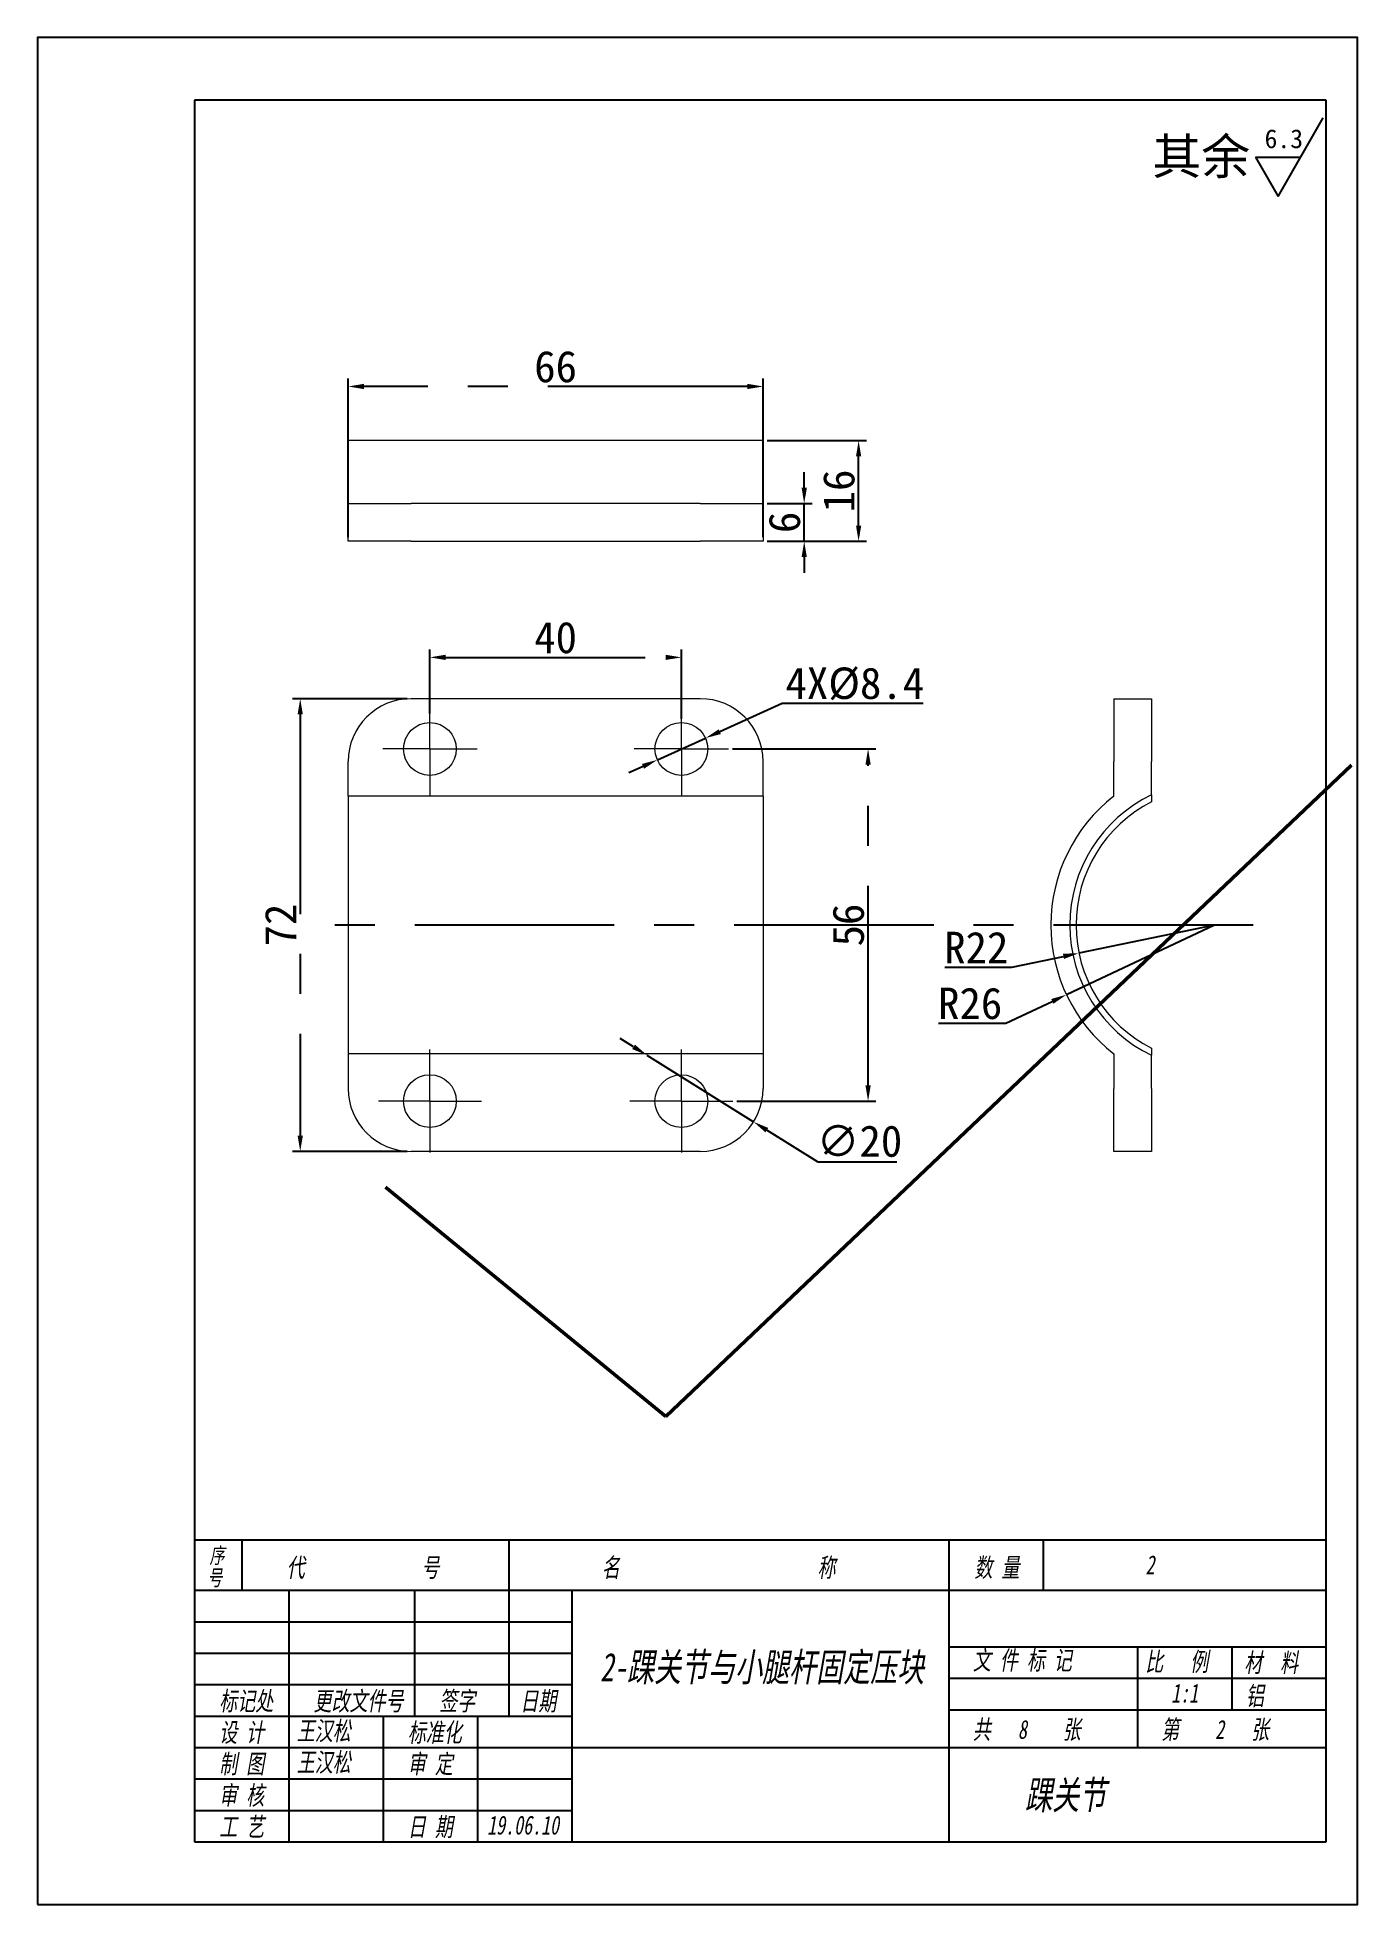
# Model space of a CAD drawing. Header units: millimetres. Extents: x 8840 to 20870, y -7456 to 1741.
# Drawn here: x 11234.4 to 11444.4, y -7441.5 to -7144.5 of the extents above; entities that cross this region are included whole.
import ezdxf

# ---------------------------------------------------------------- set-up
doc = ezdxf.new("R2010")
doc.units = ezdxf.units.MM
doc.linetypes.add('CENTER', pattern=[50.8, 31.75, -6.35, 6.35, -6.35])
doc.layers.get('0').update_dxf_attribs({"lineweight": 25})
for name, color, linetype in [('中心线', 5, 'CENTER'), ('临时线', 6, 'Continuous'), ('尺寸', 4, 'Continuous'), ('尺寸标注', 4, 'Continuous'), ('文字', 7, 'Continuous'), ('细实线', 2, 'Continuous')]:
    doc.layers.add(name, color=color, linetype=linetype)
doc.layers.add('粗实线', color=7, linetype='Continuous', lineweight=25)
doc.styles.get("Standard").update_dxf_attribs({"font": ''})
doc.styles.add('样式 2', font='', dxfattribs={"width": 0.7, "oblique": 10})
doc.styles.get('Standard').set_extended_font_data('SimSun')
doc.styles.get('样式 2').set_extended_font_data('SimSun')
doc.dimstyles.new('ISO-25 1.1', dxfattribs={"dimtxt": 5, "dimasz": 2.5, "dimexe": 1.25, "dimexo": 0.625, "dimtad": 1, "dimtoh": 1, "dimdsep": 46, "dimtxsty": 'Standard', "dimcen": 2.5, "dimclrt": 7, "dimadec": 0, "dimazin": 0, "dimtfac": 1, "dimtmove": 0, "dimatfit": 3, "dimfxl": 1, "dimarcsym": 0})

msp = doc.modelspace()

# ---------------------------------------------------------------- texts
at = {"style": '样式 2', "oblique": 10, "width": 0.7}
for s, height, p in [('序', 2.5, (11261.766, -7387.16)), ('代             号', 3, (11274.025, -7389.332)), ('名                      称', 3, (11324.156, -7389.332)), ('数 量', 3, (11383.412, -7389.332)), ('2', 3, (11410.627, -7388.903)), ('号', 2.5, (11261.42, -7390.714)), ('2-踝关节与小腿杆固定压块', 4.5, (11323.874, -7405.927)), ('文 件 标 记', 3, (11383.165, -7404.091)), ('比   例', 3, (11410.589, -7404.309)), ('材  料', 3, (11426.326, -7404.468)), ('标记处', 3, (11263.294, -7410.567)), ('更改文件号', 3, (11278.294, -7410.567)), ('签字', 3, (11298.294, -7410.567)), ('日期', 3, (11311.183, -7410.567)), ('1:1', 3, (11414.697, -7409.309)), ('铝', 3, (11426.602, -7409.752)), ('设 计', 3, (11263.294, -7415.567)), ('王汉松', 3, (11275.627, -7415.309)), ('标准化', 3, (11293.294, -7415.567)), ('共   8    张', 3, (11383.165, -7415.091)), ('第    2   张', 3, (11413.126, -7415.091)), ('制 图', 3, (11263.294, -7420.567)), ('王汉松', 3, (11275.627, -7420.309)), ('审 定', 3, (11293.294, -7420.567)), ('踝关节', 4.5, (11391.487, -7426.272)), ('审 核', 3, (11263.294, -7425.567)), ('工 艺', 3, (11263.294, -7430.567)), ('日 期', 3, (11293.294, -7430.567)), ('19.06.10', 3, (11305.903, -7430.307))]:
    msp.add_text(s, height=height, dxfattribs=at).set_placement(p)
at = {"layer": '文字'}
msp.add_text('其余', height=5.7, dxfattribs=at).set_placement((11411.705, -7166.237))

# ---------------------------------------------------------------- blocks, each defined once
blk = doc.blocks.new('SW_CENTERMARKSYMBOL_0')
at = {"color": 0, "linetype": 'Continuous', "lineweight": 0}
for p, q in [((0, 5), (0, 7.5)), ((0, 0), (0, 5)), ((-5, 0), (-7.5, 0)), ((0, 0), (-5, 0)), ((0, 0), (0, -5)), ((0, 0), (5, 0)), ((5, 0), (7.5, 0)), ((0, -5), (0, -7.5))]:
    blk.add_line(p, q, dxfattribs=at)
blk = doc.blocks.new('SW_CENTERMARKSYMBOL_1')
at = {"color": 0, "linetype": 'Continuous', "lineweight": 0}
for p, q in [((0, 5), (0, 8.2)), ((0, 0), (0, 5)), ((-5, 0), (-8.2, 0)), ((0, 0), (-5, 0)), ((0, 0), (0, -5)), ((0, 0), (5, 0)), ((5, 0), (8.2, 0)), ((0, -5), (0, -8.2))]:
    blk.add_line(p, q, dxfattribs=at)
blk = doc.blocks.new('ra')
at = {"layer": '细实线'}
for p, q in [((0, 0), (6, 10.39)), ((-3, 5.2), (0, 0)), ((-3, 5.2), (3, 5.2))]:
    blk.add_line(p, q, dxfattribs=at)
at = {"layer": '文字'}
blk.add_attdef('RA', (-1.78, 6.39), '', height=2.5, dxfattribs=at)
blk = doc.blocks.new('*D1003')
at = {"layer": 'Defpoints', "color": 0, "linetype": 'CENTER'}
for p in [(11421.57, -7285.65), (11398.05, -7296.73)]:
    blk.add_point(p, dxfattribs=at)
at = {"layer": '尺寸标注', "color": 0, "linetype": 'CENTER', "lineweight": -2}
for p, q in [((11421.57, -7285.65), (11398.05, -7296.73)), ((11388.42, -7301.27), (11395.78, -7297.8)), ((11377.68, -7301.27), (11388.42, -7301.27))]:
    blk.add_line(p, q, dxfattribs=at)
at = {"layer": '尺寸标注', "color": 0, "linetype": 'CENTER'}
blk.add_solid([(11395.61, -7297.42), (11395.96, -7298.17), (11398.05, -7296.73)], dxfattribs=at)
at = {"layer": '尺寸标注', "color": 7, "linetype": 'CENTER', "insert": (11382.73, -7298.14), "char_height": 5, "attachment_point": 5}
blk.add_mtext('R26', dxfattribs=at)
blk = doc.blocks.new('*D1021')
at = {"layer": 'Defpoints', "color": 0, "linetype": 'CENTER'}
for p in [(11421.57, -7285.65), (11400.03, -7290.12)]:
    blk.add_point(p, dxfattribs=at)
at = {"layer": '尺寸标注', "color": 0, "linetype": 'CENTER', "lineweight": -2}
for p, q in [((11421.57, -7285.65), (11400.03, -7290.12)), ((11389.33, -7292.34), (11397.58, -7290.63)), ((11378.7, -7292.34), (11389.33, -7292.34))]:
    blk.add_line(p, q, dxfattribs=at)
at = {"layer": '尺寸标注', "color": 0, "linetype": 'CENTER'}
blk.add_solid([(11397.49, -7290.22), (11397.66, -7291.04), (11400.03, -7290.12)], dxfattribs=at)
at = {"layer": '尺寸标注', "color": 7, "linetype": 'CENTER', "insert": (11383.7, -7289.22), "char_height": 5, "attachment_point": 5}
blk.add_mtext('R22', dxfattribs=at)
blk = doc.blocks.new('*D1022')
at = {"layer": 'Defpoints', "color": 0, "linetype": 'CENTER'}
for p in [(11340.62, -7255.92), (11332.97, -7259.38)]:
    blk.add_point(p, dxfattribs=at)
at = {"layer": '尺寸标注', "color": 0, "linetype": 'CENTER', "lineweight": -2}
for p, q in [((11352.82, -7250.43), (11342.9, -7254.9)), ((11375.27, -7250.43), (11352.82, -7250.43)), ((11332.97, -7259.38), (11340.62, -7255.92)), ((11330.69, -7260.41), (11328.41, -7261.43))]:
    blk.add_line(p, q, dxfattribs=at)
at = {"layer": '尺寸标注', "color": 0, "linetype": 'CENTER'}
for points in [[(11342.73, -7254.52), (11343.07, -7255.28), (11340.62, -7255.92)], [(11330.52, -7260.03), (11330.86, -7260.79), (11332.97, -7259.38)]]:
    blk.add_solid(points, dxfattribs=at)
at = {"layer": '尺寸标注', "color": 7, "linetype": 'CENTER', "insert": (11364.38, -7247.3), "char_height": 5, "attachment_point": 5}
blk.add_mtext('4X%%c8.4', dxfattribs=at)
blk = doc.blocks.new('*D1023')
at = {"layer": 'Defpoints', "color": 0, "linetype": 'CENTER'}
for p in [(11331.32, -7306.35), (11348.27, -7316.95)]:
    blk.add_point(p, dxfattribs=at)
at = {"layer": '尺寸标注', "color": 0, "linetype": 'CENTER', "lineweight": -2}
for p, q in [((11329.2, -7305.02), (11327.08, -7303.7)), ((11331.32, -7306.35), (11348.27, -7316.95)), ((11358.53, -7323.37), (11350.39, -7318.28)), ((11371.07, -7323.37), (11358.53, -7323.37))]:
    blk.add_line(p, q, dxfattribs=at)
at = {"layer": '尺寸标注', "color": 0, "linetype": 'CENTER'}
for points in [[(11329.42, -7304.67), (11328.98, -7305.38), (11331.32, -7306.35)], [(11350.61, -7317.92), (11350.17, -7318.63), (11348.27, -7316.95)]]:
    blk.add_solid(points, dxfattribs=at)
at = {"layer": '尺寸标注', "color": 7, "linetype": 'CENTER', "insert": (11365.12, -7320.05), "char_height": 5, "attachment_point": 5}
blk.add_mtext('∅20', dxfattribs=at)
blk = doc.blocks.new('*D1024')
at = {"layer": 'Defpoints', "color": 0, "linetype": 'CENTER'}
for p in [(11293.79, -7249.65), (11276.17, -7321.65), (11293.79, -7321.65)]:
    blk.add_point(p, dxfattribs=at)
at = {"layer": '尺寸标注', "color": 0, "linetype": 'CENTER', "lineweight": -2}
for p, q in [((11293.17, -7249.65), (11274.92, -7249.65)), ((11276.17, -7252.15), (11276.17, -7319.15)), ((11293.17, -7321.65), (11274.92, -7321.65))]:
    blk.add_line(p, q, dxfattribs=at)
at = {"layer": '尺寸标注', "color": 0, "linetype": 'CENTER'}
for points in [[(11275.75, -7252.15), (11276.59, -7252.15), (11276.17, -7249.65)], [(11275.75, -7319.15), (11276.59, -7319.15), (11276.17, -7321.65)]]:
    blk.add_solid(points, dxfattribs=at)
at = {"layer": '尺寸标注', "color": 7, "linetype": 'CENTER', "insert": (11273.04, -7285.65), "char_height": 5, "attachment_point": 5, "rotation": 90}
blk.add_mtext('72', dxfattribs=at)
blk = doc.blocks.new('*D1025')
at = {"layer": 'Defpoints', "color": 0, "linetype": 'CENTER'}
for p in [(11349.79, -7208.61), (11364.98, -7208.61), (11349.79, -7224.61)]:
    blk.add_point(p, dxfattribs=at)
at = {"layer": '尺寸标注', "color": 0, "linetype": 'CENTER', "lineweight": -2}
for p, q in [((11350.42, -7208.61), (11366.23, -7208.61)), ((11364.98, -7222.11), (11364.98, -7211.11)), ((11350.42, -7224.61), (11366.23, -7224.61))]:
    blk.add_line(p, q, dxfattribs=at)
at = {"layer": '尺寸标注', "color": 0, "linetype": 'CENTER'}
for points in [[(11364.57, -7211.11), (11365.4, -7211.11), (11364.98, -7208.61)], [(11364.57, -7222.11), (11365.4, -7222.11), (11364.98, -7224.61)]]:
    blk.add_solid(points, dxfattribs=at)
at = {"layer": '尺寸标注', "color": 7, "linetype": 'CENTER', "insert": (11361.86, -7216.61), "char_height": 5, "attachment_point": 5, "rotation": 90}
blk.add_mtext('16', dxfattribs=at)
blk = doc.blocks.new('*D1026')
at = {"layer": 'Defpoints', "color": 0, "linetype": 'CENTER'}
for p in [(11349.79, -7218.61), (11356.33, -7218.61), (11350.11, -7224.61)]:
    blk.add_point(p, dxfattribs=at)
at = {"layer": '尺寸标注', "color": 0, "linetype": 'CENTER', "lineweight": -2}
for p, q in [((11356.33, -7216.11), (11356.33, -7213.61)), ((11350.42, -7218.61), (11357.58, -7218.61)), ((11356.33, -7224.61), (11356.33, -7218.61)), ((11350.73, -7224.61), (11357.58, -7224.61)), ((11356.33, -7227.11), (11356.33, -7229.61))]:
    blk.add_line(p, q, dxfattribs=at)
at = {"layer": '尺寸标注', "color": 0, "linetype": 'CENTER'}
for points in [[(11355.92, -7216.11), (11356.75, -7216.11), (11356.33, -7218.61)], [(11355.92, -7227.11), (11356.75, -7227.11), (11356.33, -7224.61)]]:
    blk.add_solid(points, dxfattribs=at)
at = {"layer": '尺寸标注', "color": 7, "linetype": 'CENTER', "insert": (11353.21, -7221.61), "char_height": 5, "attachment_point": 5, "rotation": 90}
blk.add_mtext('6', dxfattribs=at)
blk = doc.blocks.new('*D1027')
at = {"layer": 'Defpoints', "color": 0, "linetype": 'CENTER'}
for p in [(11283.79, -7199.99), (11283.79, -7224.61), (11349.79, -7224.61)]:
    blk.add_point(p, dxfattribs=at)
at = {"layer": '尺寸标注', "color": 0, "linetype": 'CENTER', "lineweight": -2}
for p, q in [((11283.79, -7223.98), (11283.79, -7198.74)), ((11349.79, -7223.98), (11349.79, -7198.74)), ((11347.29, -7199.99), (11286.29, -7199.99))]:
    blk.add_line(p, q, dxfattribs=at)
at = {"layer": '尺寸标注', "color": 0, "linetype": 'CENTER'}
for points in [[(11286.29, -7199.57), (11286.29, -7200.41), (11283.79, -7199.99)], [(11347.29, -7199.57), (11347.29, -7200.41), (11349.79, -7199.99)]]:
    blk.add_solid(points, dxfattribs=at)
at = {"layer": '尺寸标注', "color": 7, "linetype": 'CENTER', "insert": (11316.79, -7196.86), "char_height": 5, "attachment_point": 5}
blk.add_mtext('66', dxfattribs=at)
blk = doc.blocks.new('*D1028')
at = {"layer": 'Defpoints', "color": 0, "linetype": 'CENTER'}
for p in [(11344.29, -7257.65), (11366.49, -7257.65), (11344.99, -7313.65)]:
    blk.add_point(p, dxfattribs=at)
at = {"layer": '尺寸标注', "color": 0, "linetype": 'CENTER', "lineweight": -2}
for p, q in [((11344.92, -7257.65), (11367.74, -7257.65)), ((11366.49, -7311.15), (11366.49, -7260.15)), ((11345.62, -7313.65), (11367.74, -7313.65))]:
    blk.add_line(p, q, dxfattribs=at)
at = {"layer": '尺寸标注', "color": 0, "linetype": 'CENTER'}
for points in [[(11366.07, -7260.15), (11366.91, -7260.15), (11366.49, -7257.65)], [(11366.07, -7311.15), (11366.91, -7311.15), (11366.49, -7313.65)]]:
    blk.add_solid(points, dxfattribs=at)
at = {"layer": '尺寸标注', "color": 7, "linetype": 'CENTER', "insert": (11363.36, -7285.65), "char_height": 5, "attachment_point": 5, "rotation": 90}
blk.add_mtext('56', dxfattribs=at)
blk = doc.blocks.new('*D1076')
at = {"layer": 'Defpoints', "color": 0, "linetype": 'CENTER'}
for p in [(11336.79, -7243.08), (11296.79, -7252.65), (11336.79, -7253.45)]:
    blk.add_point(p, dxfattribs=at)
at = {"layer": '尺寸标注', "color": 0, "linetype": 'CENTER', "lineweight": -2}
for p, q in [((11296.79, -7252.03), (11296.79, -7241.83)), ((11299.29, -7243.08), (11334.29, -7243.08)), ((11336.79, -7252.83), (11336.79, -7241.83))]:
    blk.add_line(p, q, dxfattribs=at)
at = {"layer": '尺寸标注', "color": 0, "linetype": 'CENTER'}
for points in [[(11299.29, -7242.66), (11299.29, -7243.49), (11296.79, -7243.08)], [(11334.29, -7242.66), (11334.29, -7243.49), (11336.79, -7243.08)]]:
    blk.add_solid(points, dxfattribs=at)
at = {"layer": '尺寸标注', "color": 7, "linetype": 'CENTER', "insert": (11316.79, -7239.95), "char_height": 5, "attachment_point": 5}
blk.add_mtext('40', dxfattribs=at)
blk = doc.blocks.new('CHECK_DWG')
at = {"layer": '粗实线', "color": 1, "linetype": 'ByBlock', "lineweight": 50}
blk.add_line((0, 0), (109.02, 103.6), dxfattribs=at)
at = {"layer": '粗实线', "color": 1, "linetype": 'ByBlock', "lineweight": 50, "ltscale": 2}
blk.add_line((-44.59, 36.45), (0, 0), dxfattribs=at)

# ---------------------------------------------------------------- dimensions: what is measured, and where the dimension line sits
at = {"layer": '尺寸标注', "linetype": 'CENTER'}
for base, p1, p2, picture, middle in [((11283.795, -7199.988), (11349.795, -7224.61), (11283.795, -7224.61), '*D1027', (11316.795, -7196.863)), ((11336.795, -7243.076), (11296.795, -7252.651), (11336.795, -7253.451), '*D1076', (11316.795, -7239.951))]:
    dim = msp.add_linear_dim(base=base, p1=p1, p2=p2, dimstyle='ISO-25 1.1', dxfattribs=at)
    dim.commit()
    dim.dimension.update_dxf_attribs({"geometry": picture, "text_midpoint": middle})
for base, p1, p2, picture, middle in [((11364.983, -7208.61), (11349.795, -7224.61), (11349.795, -7208.61), '*D1025', (11361.858, -7216.61)), ((11356.333, -7218.61), (11350.107, -7224.61), (11349.795, -7218.61), '*D1026', (11353.208, -7221.61)), ((11276.17, -7321.651), (11293.795, -7249.651), (11293.795, -7321.651), '*D1024', (11273.045, -7285.651)), ((11366.489, -7257.651), (11344.995, -7313.651), (11344.295, -7257.651), '*D1028', (11363.364, -7285.651))]:
    dim = msp.add_linear_dim(base=base, p1=p1, p2=p2, angle=90, dimstyle='ISO-25 1.1', dxfattribs=at)
    dim.commit()
    dim.dimension.update_dxf_attribs({"geometry": picture, "text_midpoint": middle})
dim = msp.add_diameter_dim_2p(p1=(11332.966, -7259.378), p2=(11340.624, -7255.925), text='4X%%c8.4', dimstyle='ISO-25 1.1', dxfattribs=at)
dim.commit()
dim.dimension.update_dxf_attribs({"geometry": '*D1022', "text_midpoint": (11364.379, -7250.426), "dimtype": 163})
for mpoint, picture, middle in [((11398.047, -7296.731), '*D1003', (11382.726, -7301.266)), ((11400.027, -7290.122), '*D1021', (11389.327, -7292.343))]:
    dim = msp.add_radius_dim(center=(11421.567, -7285.651), mpoint=mpoint, dimstyle='ISO-25 1.1', dxfattribs=at)
    dim.commit()
    dim.dimension.update_dxf_attribs({"geometry": picture, "text_midpoint": middle, "dimtype": 164})
dim = msp.add_diameter_dim_2p(p1=(11331.316, -7306.35), p2=(11348.274, -7316.953), dimstyle='ISO-25 1.1', dxfattribs=at)
dim.commit()
dim.dimension.update_dxf_attribs({"geometry": '*D1023', "text_midpoint": (11365.123, -7323.365), "dimtype": 163})

# ---------------------------------------------------------------- linework, layer by layer
for p, q in [((11439.358, -7154.461), (11259.358, -7154.461)), ((11259.358, -7154.461), (11259.358, -7431.461)), ((11439.358, -7431.461), (11439.358, -7154.461)), ((11259.358, -7383.461), (11439.358, -7383.461)), ((11266.858, -7383.461), (11266.858, -7391.461)), ((11309.358, -7383.461), (11309.358, -7391.461)), ((11379.358, -7383.461), (11379.358, -7431.461)), ((11394.358, -7383.461), (11394.358, -7391.461)), ((11259.358, -7391.461), (11439.358, -7391.461)), ((11319.358, -7391.461), (11319.358, -7431.461)), ((11379.358, -7400.461), (11439.358, -7400.461)), ((11259.358, -7406.461), (11319.358, -7406.461)), ((11319.358, -7416.461), (11439.358, -7416.461)), ((11259.358, -7431.461), (11439.358, -7431.461))]:
    msp.add_line(p, q)
msp.add_lwpolyline([(11234.358, -7441.461), (11444.358, -7441.461), (11444.358, -7144.461), (11234.358, -7144.461)], close=True)
at = {"layer": '中心线', "linetype": 'CENTER'}
msp.add_line((11427.727, -7285.651), (11280.362, -7285.651), dxfattribs=at)
at = {"layer": '临时线'}
for p, q in [((11274.358, -7391.461), (11274.358, -7431.461)), ((11294.358, -7391.461), (11294.358, -7411.461)), ((11309.358, -7391.461), (11309.358, -7411.461)), ((11259.358, -7396.461), (11319.358, -7396.461)), ((11409.32, -7400.461), (11409.32, -7416.461)), ((11424.32, -7400.461), (11424.32, -7410.461)), ((11259.358, -7401.461), (11319.358, -7401.461)), ((11379.358, -7405.461), (11439.358, -7405.461)), ((11259.358, -7411.461), (11319.358, -7411.461)), ((11289.358, -7411.461), (11289.358, -7431.461)), ((11304.358, -7411.461), (11304.358, -7431.461)), ((11379.358, -7410.461), (11439.358, -7410.461)), ((11259.358, -7416.461), (11319.358, -7416.461)), ((11259.358, -7421.461), (11319.358, -7421.461)), ((11259.358, -7426.461), (11319.358, -7426.461))]:
    msp.add_line(p, q, dxfattribs=at)
at = {"layer": '粗实线', "color": 7, "linetype": 'Continuous', "lineweight": 15}
for p, q in [((11349.795, -7208.61), (11283.795, -7208.61)), ((11283.795, -7208.61), (11283.795, -7218.61)), ((11349.795, -7208.61), (11349.795, -7218.61)), ((11283.795, -7224.61), (11283.795, -7218.61)), ((11283.795, -7218.61), (11293.795, -7218.61)), ((11339.795, -7218.61), (11293.795, -7218.61)), ((11339.795, -7218.61), (11349.795, -7218.61)), ((11349.795, -7218.61), (11349.795, -7224.61)), ((11293.795, -7224.61), (11283.795, -7224.61)), ((11293.795, -7224.61), (11339.795, -7224.61)), ((11349.795, -7224.61), (11339.795, -7224.61)), ((11339.795, -7249.651), (11293.795, -7249.651)), ((11405.567, -7249.651), (11405.567, -7259.651)), ((11405.567, -7249.651), (11411.567, -7249.651)), ((11411.567, -7249.651), (11411.567, -7259.651)), ((11283.795, -7265.157), (11283.795, -7259.651)), ((11349.795, -7265.157), (11349.795, -7259.651)), ((11405.567, -7265.157), (11405.567, -7259.651)), ((11411.567, -7264.939), (11411.567, -7259.651)), ((11349.795, -7265.157), (11283.795, -7265.157)), ((11283.795, -7265.157), (11283.795, -7306.145)), ((11349.795, -7265.157), (11349.795, -7306.145)), ((11349.795, -7306.145), (11283.795, -7306.145)), ((11283.795, -7306.145), (11283.795, -7311.651)), ((11349.795, -7306.145), (11349.795, -7311.651)), ((11405.567, -7306.145), (11405.567, -7311.651)), ((11411.567, -7311.651), (11411.567, -7306.363)), ((11405.567, -7321.651), (11405.567, -7311.651)), ((11411.567, -7311.651), (11411.567, -7321.651)), ((11339.795, -7321.651), (11293.795, -7321.651)), ((11411.567, -7321.651), (11405.567, -7321.651))]:
    msp.add_line(p, q, dxfattribs=at)
for centre in [(11296.795, -7257.651), (11336.795, -7257.651), (11296.795, -7313.651), (11336.795, -7313.651)]:
    msp.add_circle(centre, 4.2, dxfattribs=at)
for centre, radius, start, end in [((11293.795, -7259.651), 10, 90, 180), ((11339.795, -7259.651), 10, 0, 90), ((11421.567, -7285.651), 26, 127.97987, 232.02013), ((11421.567, -7285.651), 23, 115.77146, 244.22854), ((11421.567, -7285.651), 22, 117.03569, 242.96431), ((11293.795, -7311.651), 10, 180, 270), ((11339.795, -7311.651), 10, 270, 0)]:
    msp.add_arc(centre, radius, start, end, dxfattribs=at)
for points in [[(11411.567, -7264.939), (11411.567, -7265.31), (11411.567, -7265.682), (11411.567, -7266.055)], [(11411.567, -7305.247), (11411.567, -7305.62), (11411.567, -7305.992), (11411.567, -7306.363)]]:
    msp.add_open_spline(points, degree=3, dxfattribs=at)

# ---------------------------------------------------------------- block references
at = {"layer": '中心线', "lineweight": 0}
for name, p in [('SW_CENTERMARKSYMBOL_0', (11296.795, -7257.651)), ('SW_CENTERMARKSYMBOL_0', (11336.795, -7257.651)), ('SW_CENTERMARKSYMBOL_1', (11296.795, -7313.651)), ('SW_CENTERMARKSYMBOL_1', (11336.795, -7313.651))]:
    msp.add_blockref(name, p, dxfattribs=at)
at = {"layer": '尺寸', "xscale": 1.19999999999709, "yscale": 1.199999999999818, "zscale": 1.2}
msp.add_blockref('ra', (11431.69, -7169.753), dxfattribs=at).add_auto_attribs({'RA': '6.3'})
at = {"layer": '尺寸标注', "lineweight": 100}
msp.add_blockref('CHECK_DWG', (11334.337, -7363.814), dxfattribs=at)

msp.set_redraw_order([(e.dxf.handle, doc.entitydb.next_handle()) for e in msp.query("TEXT MTEXT ATTDEF DIMENSION ARC_DIMENSION")])  # texts and dimensions are drawn at this point

doc.saveas('drawing.dxf')
